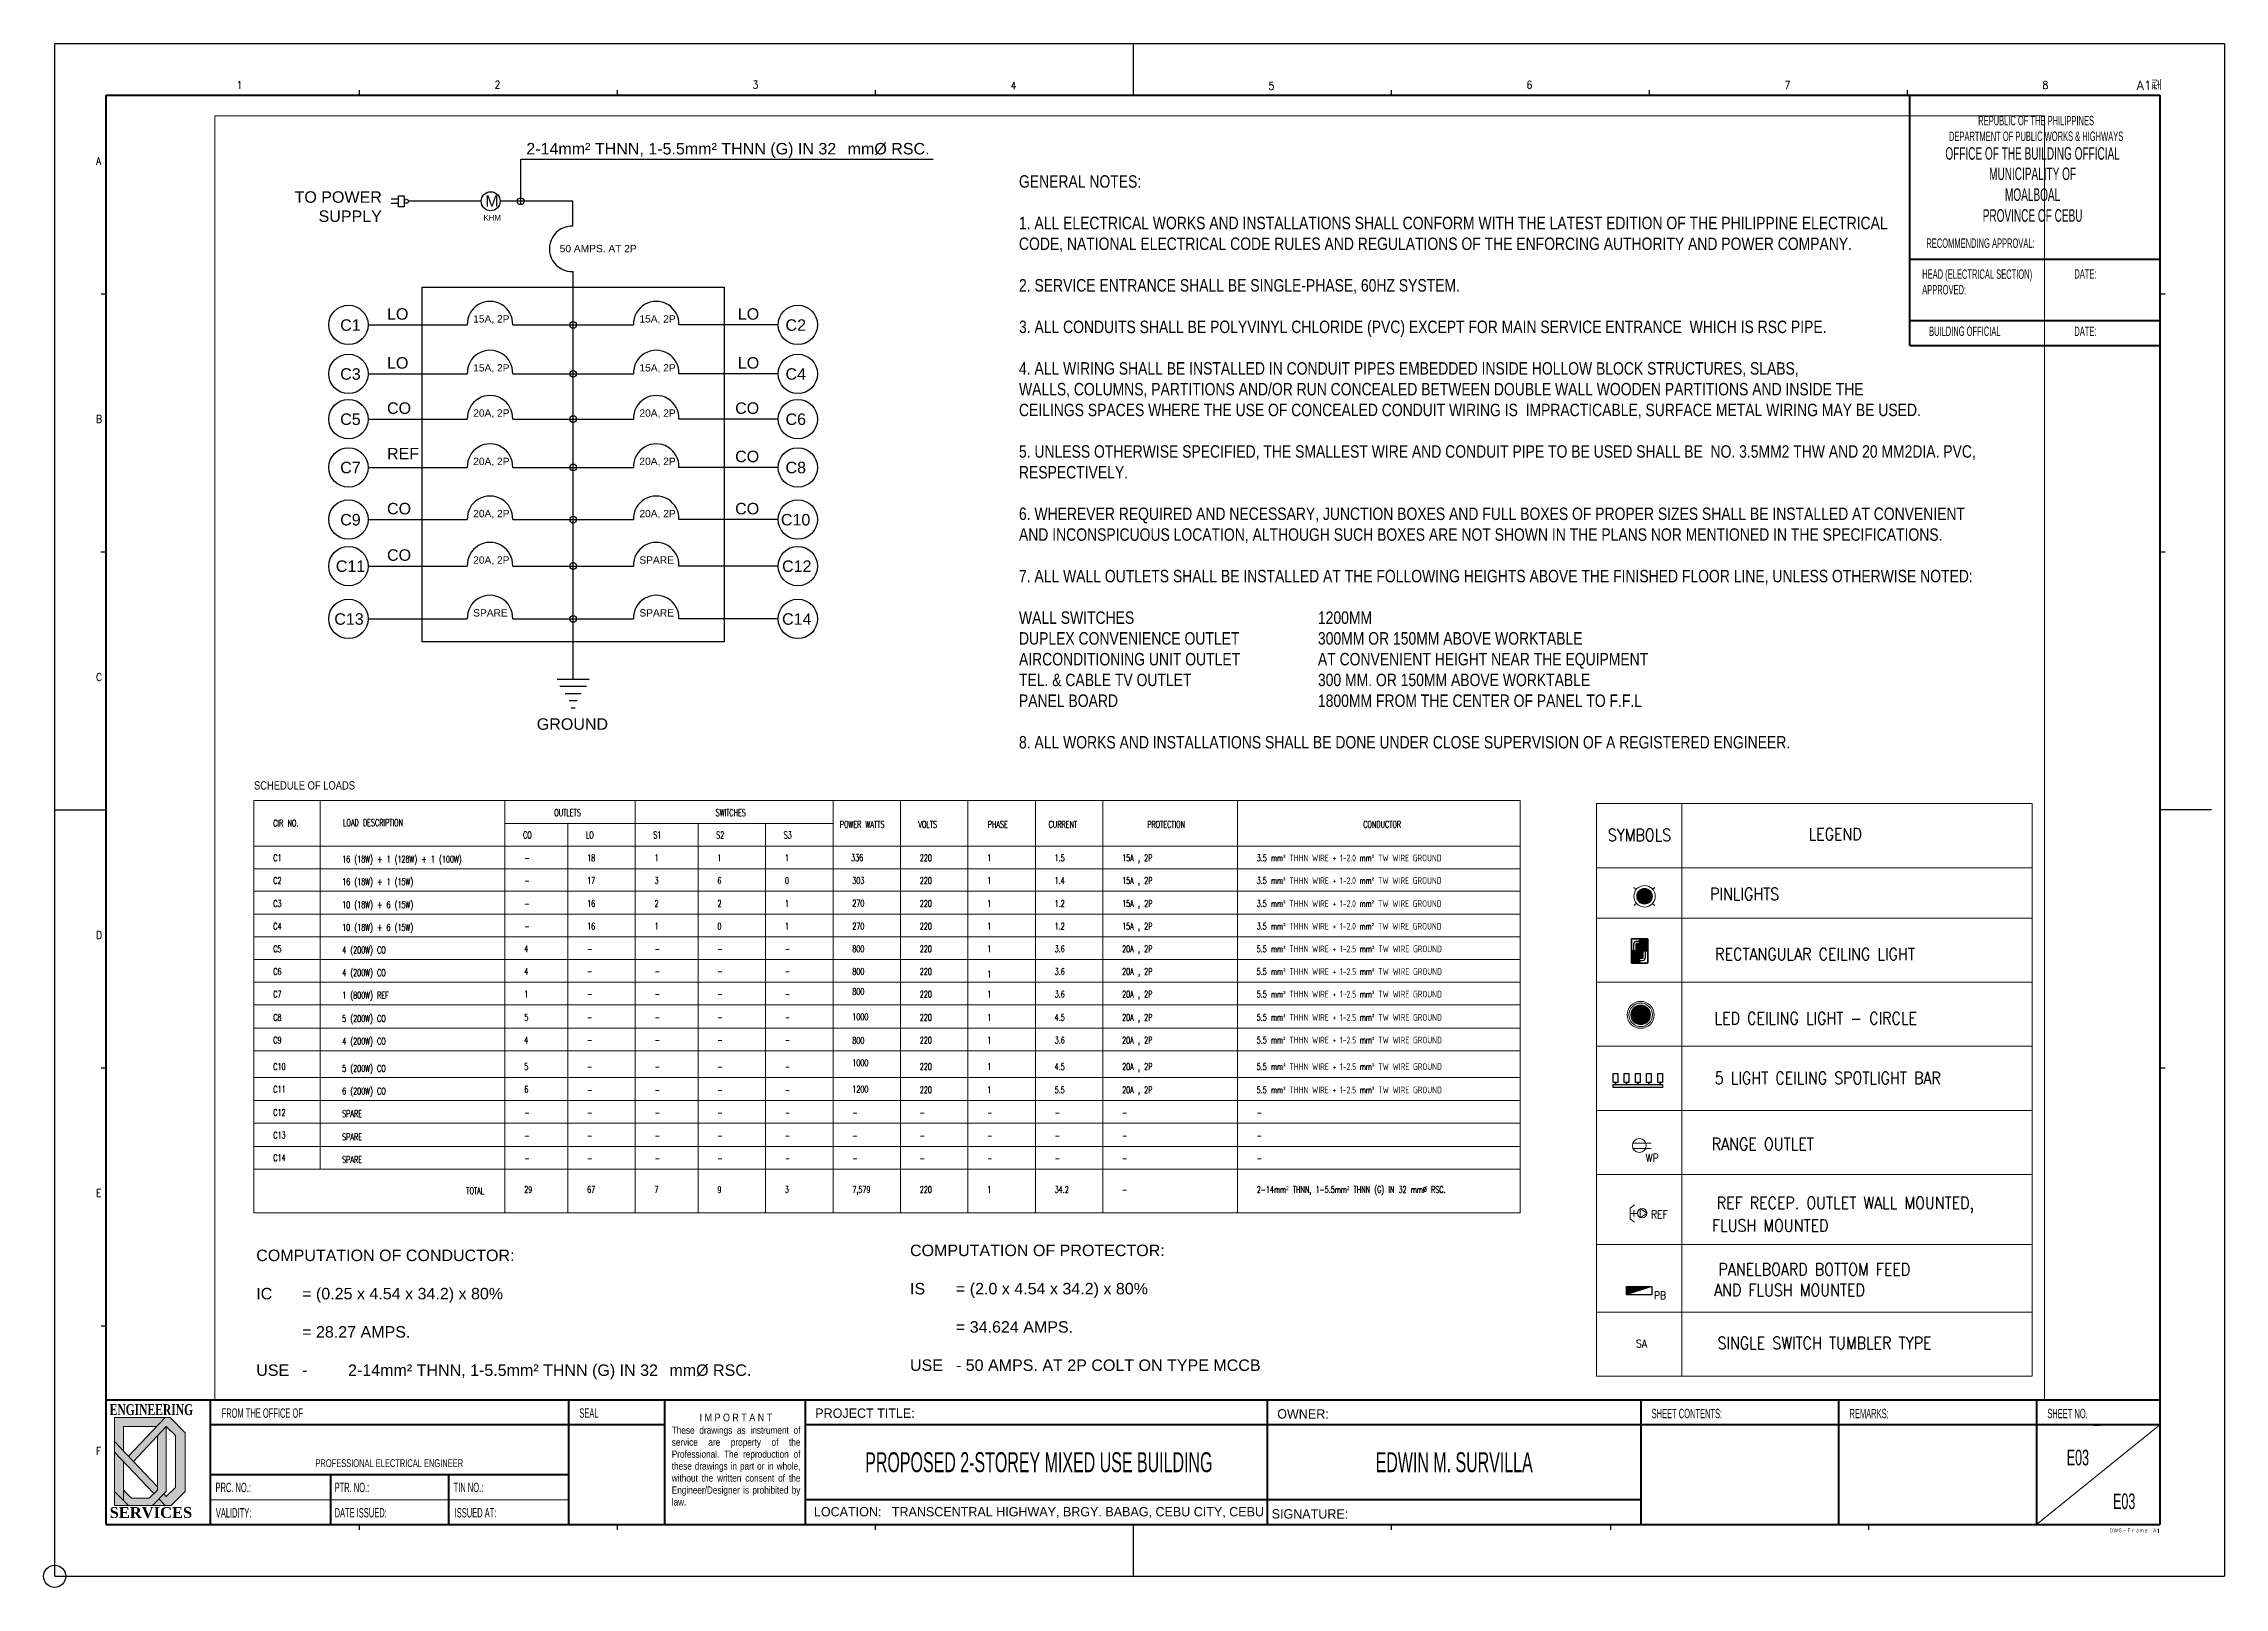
# Paper-space layout 'E3' of a CAD drawing. Header units: millimetres. Extents: x -4 to 841, y -4 to 594.
# The model-space entities are those that its viewports show. They can reach past a viewport. Long polylines and large blocks are cut down to what shows.
import ezdxf
from ezdxf.enums import TextEntityAlignment as Align

# ---------------------------------------------------------------- set-up
doc = ezdxf.new("R2010")
doc.units = ezdxf.units.MM
doc.header["$LTSCALE"] = 8
doc.header["$MEASUREMENT"] = 0
doc.linetypes.add('DASHED', pattern=[19.05, 12.7, -6.35])
doc.layers.get('0').update_dxf_attribs({"linetype": 'CONTINUOUS'})
doc.layers.get('DEFPOINTS').update_dxf_attribs({"color": 8, "linetype": 'CONTINUOUS'})
for name, color, linetype, lineweight in [('A-ANNO-DIMS', 211, 'CONTINUOUS', 9), ('A-HATCH', 49, 'CONTINUOUS', 0), ('A-TEXT', 251, 'CONTINUOUS', 15), ('A-WALL EXTERIOR', 4, 'CONTINUOUS', 40), ('A-WALL INTERIOR', 144, 'CONTINUOUS', 20), ('pt. 1', 251, 'CONTINUOUS', 9), ('TITLE BLOCK 20X30', 88, 'CONTINUOUS', 100), ('TITLE BLOCK OTHERS', 104, 'CONTINUOUS', 80)]:
    doc.layers.add(name, color=color, linetype=linetype, lineweight=lineweight)
doc.layers.add('DWGFRAME', color=7, linetype='CONTINUOUS')
doc.layers.add('mv', color=30, linetype='CONTINUOUS', plot=False)
doc.styles.add('ARIAL', font='arial.ttf')
doc.styles.add('BIG', font='romans.shx', dxfattribs={"bigfont": '@extfont2.shx'})
doc.styles.add('CZL DRAWING TITLE', font='TCM_____.TTF', dxfattribs={"height": 1.84})
doc.styles.add('MtXpl_Tw_Cen_MT_Cond', font='TCCM____.TTF')
doc.styles.add('ROMANS', font='ROMANS', dxfattribs={"width": 0.8, "bigfont": 'BIGFONT'})
doc.styles.add('SKETCH 1', font='timesbd.ttf')
doc.styles.get("Standard").update_dxf_attribs({"font": 'txt.shx', "width": 0.7, "bigfont": 'extfont.shx'})
doc.styles.add('STYLE005', font='romans.shx')

psp = doc.layouts.new('E3')

# ---------------------------------------------------------------- texts
at = {"layer": 'A-TEXT', "transparency": 33554687, "style": 'MtXpl_Tw_Cen_MT_Cond'}
for s, height, p in [('PROJECT TITLE:', 3.6291, (294.8, 61.4)), ('OWNER:', 3.629, (473.87, 61.12)), ('LOCATION:   TRANSCENTRAL HIGHWAY, BRGY. BABAG, CEBU CITY, CEBU', 3.6291, (294.28, 23.2))]:
    psp.add_text(s, height=height, dxfattribs=at).set_placement(p)
at = {"layer": 'A-TEXT', "style": 'MtXpl_Tw_Cen_MT_Cond'}
psp.add_text('SIGNATURE:', height=3.629, dxfattribs=at).set_placement((471.71, 22.37))
at = {"layer": 'A-TEXT', "transparency": 33554687, "attachment_point": 5}
for s, insert, char_height, width in [('\\pxqc;{\\fTw Cen MT Condensed|b0|i0|c0|p34;REPUBLIC OF THE PHILIPPINES\\PDEPARTMENT OF PUBLIC WORKS & HIGHWAYS}', (768.02, 561.11), 3.6372, 90.2652), ('\\pxqc;{\\fTw Cen MT Condensed|b0|i0|c0|p34;OFFICE OF THE BUILDING OFFICIAL}', (766.66, 551.4), 4.8496, 85.0139), ('{\\fTw Cen MT Condensed|b0|i0|c0|p34;MUNICIPALITY OF MOALBOAL\\PPROVINCE OF CEBU}', (766.66, 535.44), 4.8496, 48.0507), ('\\pxqc;{\\fTw Cen MT Condensed|b0|i0|c0|p34;RECOMMENDING APPROVAL:}', (746.47, 516.64), 3.6372, 66.9521), ('\\pxql;{\\fTw Cen MT Condensed|b0|i0|c0|p34;HEAD (ELECTRICAL SECTION)\\PAPPROVED:}', (757.34, 501.61), 3.6372, 66.9521), ('\\pxqc;{\\fTw Cen MT Condensed|b0|i0|c0|p34;DATE:}', (787.14, 504.76), 3.6372, 18.776), ('\\pxqc;{\\fTw Cen MT Condensed|b0|i0|c0|p34;BUILDING OFFICIAL}', (740.38, 482.51), 3.6372, 50.4423), ('\\pxqc;{\\fTw Cen MT Condensed|b0|i0|c0|p34;DATE:}', (787.14, 482.51), 3.6372, 18.776), ('\\pxql;{\\fTw Cen MT Condensed|b0|i0|c0|p34;FROM THE OFFICE OF }', (101.89, 63.22), 3.6291, 74.3868), ('\\pxql;{\\fTw Cen MT Condensed|b0|i0|c0|p34;SEAL}', (240.53, 63.22), 3.6291, 74.3868), ('\\pxql;{\\fTw Cen MT Condensed|b0|i0|c0|p34;SHEET CONTENTS:}', (656.19, 63.05), 3.6291, 74.3868), ('\\pxql;{\\fTw Cen MT Condensed|b0|i0|c0|p34;REMARKS:}', (732.88, 63.05), 3.6291, 74.3868), ('\\pxql;{\\fTw Cen MT Condensed|b0|i0|c0|p34;SHEET NO.}', (809.57, 63.05), 3.6291, 74.3868), ('\\pxqc;{\\fTw Cen MT Condensed|b0|i0|c0|p34;PROFESSIONAL ELECTRICAL ENGINEER}', (129.67, 43.82), 3.0243, 138.908), ('\\pxql;{\\fTw Cen MT Condensed|b0|i0|c0|p34;PRC. NO.:                     }', (84.16, 34.41), 3.6291, 43.6636), ('\\pxql;{\\fTw Cen MT Condensed|b0|i0|c0|p34;  PTR. NO.:                       }', (130.79, 34.41), 3.6291, 47.8412), ('\\pxql;{\\fTw Cen MT Condensed|b0|i0|c0|p34;TIN NO.:           }', (178.7, 34.41), 3.6291, 48.1324), ('\\pxql;{\\fTw Cen MT Condensed|b0|i0|c0|p34;VALIDITY:       }', (84.42, 24.59), 3.6291, 43.9238), ('\\pxql;{\\fTw Cen MT Condensed|b0|i0|c0|p34;  DATE ISSUED:      }', (129.38, 24.59), 3.6291, 45.024), ('\\pxql;{\\fTw Cen MT Condensed|b0|i0|c0|p34;ISSUED AT:           }', (176.99, 24.59), 3.6291, 43.9238)]:
    psp.add_mtext(s, dxfattribs=dict(at, insert=insert, char_height=char_height, width=width))
at = {"layer": 'A-TEXT', "transparency": 33554687, "insert": (239.17, 63.04), "char_height": 3.02426, "width": 49.7164, "attachment_point": 1, "style": 'CZL DRAWING TITLE'}
psp.add_mtext('\\pxqc;{\\fTw Cen MT Condensed|b0|i0|c0|p34;I M P O R T A N T\\H0.92x;\\P\\pqj;These drawings as instrument of service are property of the Professional. The reproduction of these drawings in part or in whole, without the written consent of the Engineer/Designer is prohibited by law.}', dxfattribs=at)
at = {"layer": 'A-TEXT', "attachment_point": 5}
for s, insert, char_height, width in [('{\\fTw Cen MT Condensed|b0|i0|c0|p34;PROPOSED 2-STOREY MIXED USE BUILDING}', (381.46, 44.15), 7.7272, 163.359), ('\\pxt2;{\\fTw Cen MT Condensed|b0|i0|c0|p34;EDWIN M. SURVILLA }', (542.46, 44.15), 7.72, 145.0972), ('\\pxql;{\\fTw Cen MT Condensed|b0|i0|c0|p34;E03}', (785.52, 45.98), 6.0485, 11.2158), ('\\pxql;{\\fTw Cen MT Condensed|b0|i0|c0|p34;E03}', (803.46, 29.01), 6.0485, 11.2158)]:
    psp.add_mtext(s, dxfattribs=dict(at, insert=insert, char_height=char_height, width=width))
at = {"layer": 'DWGFRAME', "color": 7, "linetype": 'Continuous', "style": 'BIG', "width": 0.857142}
for s, p in [('1', (70.5, 576.46)), ('2', (170.5, 576.6)), ('3', (270.5, 576.55)), ('4', (370.5, 576.24)), ('5', (470.5, 576.1)), ('6', (570.5, 576.53)), ('7', (670.5, 576.5)), ('8', (770.5, 576.5)), ('A', (16.02, 547)), ('B', (16.02, 447)), ('C', (16.05, 347)), ('D', (16.05, 247)), ('E', (16.02, 147)), ('F', (16.02, 47))]:
    psp.add_text(s, height=3, dxfattribs=at).set_placement(p)
at = {"layer": 'DWGFRAME', "color": 7, "linetype": 'Continuous', "style": 'BIG'}
psp.add_text('A1型', height=3.5, dxfattribs=at).set_placement((807.05, 576.06))
at = {"layer": 'DWGFRAME', "color": 7, "linetype": 'Continuous', "lineweight": 25, "style": 'STYLE005', "width": 1.000141}
psp.add_text('-', height=3.13, dxfattribs=at).set_placement((789.75, 58.69), align=Align.MIDDLE_LEFT)
at = {"layer": 'DWGFRAME', "width": 0.8}
psp.add_text('ＤＷＧ－Ｆｒａｍｅ\u3000Ａ1', height=1.5, dxfattribs=at).set_placement((816, 16.38), align=Align.BOTTOM_RIGHT)

msp = doc.modelspace()

# ---------------------------------------------------------------- texts
at = {"color": 3, "linetype": 'DASHED', "ltscale": 1.25, "style": 'ARIAL'}
for s, insert, char_height, width, attachment_point in [('2-14mm² THNN, 1-5.5mm² THNN (G) IN 32 ^Imm%%C RSC.', (172906.751, 490593.279), 479.05399, 18228.36222, 1), ('TO POWER\\PSUPPLY', (166876.997, 488575.866), 479.054, 6780.73378, 3), ('M', (171192.936, 488407.519), 479.054, 6780.73378, 1), ('KHM', (171119.762, 487590.531), 234.9409, 3325.45311, 1), ('50 AMPS. AT 2P', (174301.32, 486338.273), 304.57832, 4311.13095, 1), ('LO', (167093.256, 483696.043), 479.054, 6780.73378, 1), ('15A, 2P', (170690.589, 483403.088), 304.5783, 4311.13095, 1), ('15A, 2P', (177629.203, 483403.088), 304.5783, 4311.13095, 1), ('LO', (182628.339, 483696.043), 479.054, 6780.73378, 3), ('C1', (165139.095, 483233.069), 479.054, 6780.73378, 1), ('C2', (184582.5, 483233.069), 479.054, 6780.73378, 3), ('LO', (167093.256, 481653.541), 479.054, 6780.73378, 1), ('LO', (182628.339, 481653.541), 479.054, 6780.73378, 3), ('C3', (165139.095, 481190.567), 479.054, 6780.73378, 1), ('15A, 2P', (170690.589, 481360.586), 304.5783, 4311.13095, 1), ('15A, 2P', (177629.203, 481360.586), 304.5783, 4311.13095, 1), ('C4', (184582.5, 481190.567), 479.054, 6780.73378, 3), ('CO', (167093.256, 479766.166), 479.054, 6780.73378, 1), ('CO', (182628.339, 479766.166), 479.054, 6780.73378, 3), ('C5', (165139.095, 479303.192), 479.054, 6780.73378, 1), ('20A, 2P', (170690.589, 479473.211), 304.5783, 4311.13095, 1), ('20A, 2P', (177629.203, 479473.211), 304.5783, 4311.13095, 1), ('C6', (184582.5, 479303.192), 479.054, 6780.73378, 3), ('C7', (165139.095, 477286.546), 479.054, 6780.73378, 1), ('REF', (167093.256, 477867.868), 479.054, 6780.73378, 1), ('20A, 2P', (170690.589, 477456.565), 304.5783, 4311.13095, 1), ('20A, 2P', (177629.203, 477456.565), 304.5783, 4311.13095, 1), ('CO', (182628.339, 477749.52), 479.054, 6780.73378, 3), ('C8', (184582.5, 477286.546), 479.054, 6780.73378, 3), ('CO', (167093.256, 475571.787), 479.054, 6780.73378, 1), ('20A, 2P', (170690.589, 475278.832), 304.5783, 4311.13095, 1), ('20A, 2P', (177629.203, 475278.832), 304.5783, 4311.13095, 1), ('CO', (182628.339, 475571.787), 479.054, 6780.73378, 3), ('C9', (165139.095, 475108.813), 479.054, 6780.73378, 1), ('C10', (184762.901, 475108.813), 479.054, 6780.73378, 3), ('CO', (167093.256, 473632.704), 479.054, 6780.73378, 1), ('C11', (164955.425, 473169.73), 479.054, 6780.73378, 1), ('20A, 2P', (170690.589, 473339.749), 304.5783, 4311.13095, 1), ('SPARE', (177629.203, 473339.749), 304.5783, 4311.13095, 1), ('C12', (184812.165, 473169.73), 479.054, 6780.73378, 3), ('C13', (164893.021, 470963.826), 479.054, 6780.73378, 1), ('SPARE', (170690.589, 471133.845), 304.5783, 4311.13095, 1), ('SPARE', (177629.203, 471133.845), 304.5783, 4311.13095, 1), ('C14', (184812.165, 470963.826), 479.054, 6780.73378, 3), ('GROUND', (176319.396, 466580.231), 479.054, 6780.73378, 3), ('COMPUTATION OF CONDUCTOR:\\P\\PIC ^I= (0.25 x 4.54 x 34.2) x 80%\\P\\P^I= 28.27 AMPS.\\P\\PUSE^I-^I2-14mm² THNN, 1-5.5mm² THNN (G) IN 32 ^Imm%%C RSC.', (161633.911, 444405.542), 479.05399, 21742.08879, 1), ('COMPUTATION OF PROTECTOR:\\P\\PIS ^I= (2.0 x 4.54 x 34.2) x 80%\\P\\P^I= 34.624 AMPS.\\P\\PUSE^I- 50 AMPS. AT 2P COLT ON TYPE MCCB', (188924.271, 444612.841), 479.05399, 21742.08879, 1)]:
    msp.add_mtext(s, dxfattribs=dict(at, insert=insert, char_height=char_height, width=width, attachment_point=attachment_point))
at = {"color": 7, "lineweight": 5, "attachment_point": 1}
for s, insert, char_height, width in [('\\A1;\\pxql;{\\fArial|b0|i0|c0|p34;\\W0.8;GENERAL NOTES:\\P\\P1. ALL ELECTRICAL WORKS AND INSTALLATIONS SHALL CONFORM WITH THE LATEST EDITION OF THE PHILIPPINE ELECTRICAL \\PCODE, NATIONAL ELECTRICAL CODE RULES AND REGULATIONS OF THE ENFORCING AUTHORITY AND POWER COMPANY.\\P\\P2. SERVICE ENTRANCE SHALL BE SINGLE-PHASE, 60HZ SYSTEM.\\P\\P3. ALL CONDUITS SHALL BE POLYVINYL CHLORIDE (PVC) EXCEPT FOR MAIN SERVICE ENTRANCE  WHICH IS RSC PIPE.\\P\\P4. ALL WIRING SHALL BE INSTALLED IN CONDUIT PIPES EMBEDDED INSIDE HOLLOW BLOCK STRUCTURES, SLABS, \\PWALLS, COLUMNS, PARTITIONS AND/OR RUN CONCEALED BETWEEN DOUBLE WALL WOODEN PARTITIONS AND INSIDE THE \\PCEILINGS SPACES WHERE THE USE OF CONCEALED CONDUIT WIRING IS  IMPRACTICABLE, SURFACE METAL WIRING MAY BE USED.\\P\\P5. UNLESS OTHERWISE SPECIFIED, THE SMALLEST WIRE AND CONDUIT PIPE TO BE USED SHALL BE  NO. 3.5MM2 THW AND 20 MM2DIA. PVC, \\PRESPECTIVELY.\\P\\P6. WHEREVER REQUIRED AND NECESSARY, JUNCTION BOXES AND FULL BOXES OF PROPER SIZES SHALL BE INSTALLED AT CONVENIENT \\PAND INCONSPICUOUS LOCATION, ALTHOUGH SUCH BOXES ARE NOT SHOWN IN THE PLANS NOR MENTIONED IN THE SPECIFICATIONS.\\P\\P7. ALL WALL OUTLETS SHALL BE INSTALLED AT THE FOLLOWING HEIGHTS ABOVE THE FINISHED FLOOR LINE, UNLESS OTHERWISE NOTED:\\P\\PWALL SWITCHES^I^I^I^I1200MM\\PDUPLEX CONVENIENCE OUTLET ^I^I300MM OR 150MM ABOVE WORKTABLE\\PAIRCONDITIONING UNIT OUTLET^I^IAT CONVENIENT HEIGHT NEAR THE EQUIPMENT\\PTEL. & CABLE TV OUTLET^I^I^I300 MM. OR 150MM ABOVE WORKTABLE\\PPANEL BOARD^I^I^I^I^I1800MM FROM THE CENTER OF PANEL TO F.F.L\\P\\P8. ALL WORKS AND INSTALLATIONS SHALL BE DONE UNDER CLOSE SUPERVISION OF A REGISTERED ENGINEER.^I^I}', (193472.11, 489246.065), 520, 42898.2431), ('\\A1;\\pxql;{\\fArial|b0|i0|c0|p34;\\W0.8;SCHEDULE OF LOADS}', (161539.657, 463955.803), 349.98403, 27568.6915), ('{\\C256;OUTLETS}', (174076.151, 462782.194), 279.98723, 4415.44535), ('{\\C256;SWITCHES}', (180812.512, 462782.194), 279.98723, 4415.44535), ('{\\C256;CIR NO.}', (162346.107, 462346.608), 279.98723, 1615.72952), ('{\\C256;LOAD DESCRIPTION}', (165259.179, 462364.419), 279.98723, 4872.43286), ('{\\C256;CO}', (172771.745, 461849.773), 279.9872, 2584.3657), ('{\\C256;LO}', (175394.945, 461849.773), 279.9872, 2584.3657), ('{\\C256;S1}', (178210.546, 461849.773), 279.9872, 2584.3657), ('{\\C256;S2}', (180833.745, 461849.773), 279.9872, 2584.3657), ('{\\C256;S3}', (183649.346, 461849.773), 279.9872, 2584.3657), ('{\\C256;POWER WATTS}', (185994.998, 462294.006), 279.98723, 4415.44535), ('{\\C256;VOLTS}', (189272.367, 462294.006), 279.98723, 4415.44535), ('{\\C256;PHASE}', (192168.546, 462294.006), 279.98723, 4415.44535), ('{\\C256;CURRENT}', (194708.96, 462294.006), 279.98723, 4415.44535), ('{\\C256;PROTECTION}', (198824.55, 462294.006), 279.98723, 4415.44535), ('{\\C256;CONDUCTOR}', (207843.268, 462294.006), 279.98723, 4415.44535), ('{\\C256;C1}', (162346.107, 460892.28), 279.9872, 1171.02889), ('{\\C256;16 (18W) + 1 (128W) + 1 (100W)}', (165218.874, 460844.447), 279.98723, 8041.37712), ('{\\C256;-}', (172822.596, 460892.28), 279.9872, 1171.02889), ('{\\C256;18}', (175445.795, 460892.28), 279.9872, 1171.02889), ('{\\C256;1}', (178261.396, 460892.28), 279.9872, 1171.02889), ('{\\C256;1}', (180884.595, 460892.28), 279.9872, 1171.02889), ('{\\C256;1}', (183700.196, 460892.28), 279.9872, 1171.02889), ('{\\C256;336}', (186464.947, 460904.816), 279.98723, 2584.3657), ('{\\C256;220}', (189331.398, 460892.28), 279.98723, 1171.02889), ('{\\C256;1}', (192147, 460892.28), 279.9872, 1171.02889), ('{\\C256;1.5}', (194962.601, 460892.28), 279.98723, 1171.02889), ('{\\C256;15A , 2P}', (197778.202, 460892.28), 279.98723, 2813.03721), ('{\\C256;3.5 mm\\fISOCPEUR|b0|i0|c0|p34;² THHN WIRE + 1-2.0 \\Ftxt,extfont|c128;mm\\fISOCPEUR|b0|i0|c0|p34;² TW WIRE GROUND}', (203397.187, 460892.28), 279.987227, 9545.08191), ('{\\C256;C2}', (162346.107, 459947.323), 279.9872, 1036.81431), ('{\\C256;16 (18W) + 1 (15W)}', (165218.874, 459899.49), 279.98723, 8041.37712), ('{\\C256;-}', (172822.596, 459947.323), 279.9872, 1036.81431), ('{\\C256;17}', (175445.795, 459947.323), 279.9872, 1036.81431), ('{\\C256;3}', (178261.396, 459947.323), 279.9872, 1036.81431), ('{\\C256;6}', (180884.595, 459947.323), 279.9872, 1036.81431), ('{\\C256;0}', (183700.196, 459947.323), 279.9872, 1036.81431), ('{\\C256;303}', (186515.797, 459947.323), 279.98723, 1171.02889), ('{\\C256;220}', (189331.398, 459947.323), 279.98723, 1171.02889), ('{\\C256;1}', (192147, 459947.323), 279.9872, 1171.02889), ('{\\C256;1.4}', (194962.601, 459947.323), 279.98723, 1036.81431), ('{\\C256;15A , 2P}', (197778.202, 459947.323), 279.98723, 2813.03721), ('{\\C256;3.5 mm\\fISOCPEUR|b0|i0|c0|p34;² THHN WIRE + 1-2.0 \\Ftxt,extfont|c128;mm\\fISOCPEUR|b0|i0|c0|p34;² TW WIRE GROUND}', (203397.187, 459947.323), 279.987227, 9545.08191), ('{\\C256;C3}', (162346.107, 458987.588), 279.9872, 1450.67334), ('{\\C256;10 (18W) + 6 (15W)}', (165218.874, 458939.754), 279.98723, 8041.37712), ('{\\C256;-}', (172822.596, 458987.588), 279.9872, 1036.81431), ('{\\C256;16}', (175445.795, 458987.588), 279.9872, 1036.81431), ('{\\C256;2}', (178261.396, 458987.588), 279.9872, 1036.81431), ('{\\C256;2}', (180884.595, 458987.588), 279.9872, 1036.81431), ('{\\C256;1}', (183700.196, 458987.588), 279.9872, 1036.81431), ('{\\C256;270}', (186515.797, 459002.366), 279.98723, 1036.81431), ('{\\C256;220}', (189331.398, 458987.588), 279.98723, 1171.02889), ('{\\C256;1}', (192147, 458987.588), 279.9872, 1171.02889), ('{\\C256;1.2}', (194962.601, 458987.588), 279.98723, 1036.81431), ('{\\C256;15A , 2P}', (197778.202, 458987.588), 279.98723, 2813.03721), ('{\\C256;3.5 mm\\fISOCPEUR|b0|i0|c0|p34;² THHN WIRE + 1-2.0 \\Ftxt,extfont|c128;mm\\fISOCPEUR|b0|i0|c0|p34;² TW WIRE GROUND}', (203397.187, 458987.588), 279.987227, 9545.08191), ('{\\C256;C4}', (162346.107, 458042.631), 279.9872, 1247.71753), ('{\\C256;10 (18W) + 6 (15W)}', (165218.874, 457994.797), 279.98723, 8041.37712), ('{\\C256;-}', (172822.596, 458042.631), 279.9872, 1036.81431), ('{\\C256;16}', (175445.795, 458042.631), 279.9872, 1036.81431), ('{\\C256;1}', (178261.396, 458042.631), 279.9872, 1036.81431), ('{\\C256;0}', (180884.595, 458042.631), 279.9872, 1036.81431), ('{\\C256;1}', (183700.196, 458042.631), 279.9872, 1036.81431), ('{\\C256;270}', (186515.797, 458042.631), 279.98723, 1036.81431), ('{\\C256;220}', (189331.398, 458042.631), 279.98723, 1171.02889), ('{\\C256;1}', (192147, 458042.631), 279.9872, 1171.02889), ('{\\C256;1.2}', (194962.601, 458042.631), 279.98723, 1036.81431), ('{\\C256;15A , 2P}', (197778.202, 458042.631), 279.98723, 2813.03721), ('{\\C256;3.5 mm\\fISOCPEUR|b0|i0|c0|p34;² THHN WIRE + 1-2.0 \\Ftxt,extfont|c128;mm\\fISOCPEUR|b0|i0|c0|p34;² TW WIRE GROUND}', (203397.187, 458042.631), 279.987227, 9545.08191), ('{\\C256;C5}', (162346.107, 457097.674), 279.9872, 1171.02889), ('{\\C256;4 (200W) CO}', (165218.874, 457049.841), 279.98723, 8041.37712), ('{\\C256;4}', (172822.596, 457097.674), 279.9872, 1171.02889), ('{\\C256;800}', (186515.797, 457097.674), 279.98723, 1036.81431), ('{\\C256;220}', (189331.398, 457097.674), 279.98723, 1171.02889), ('{\\C256;1}', (192147, 457097.674), 279.9872, 1171.02889), ('{\\C256;3.6}', (194962.601, 457097.674), 279.98723, 1036.81431), ('{\\C256;20A , 2P}', (197778.202, 457097.674), 279.98723, 2813.03721), ('{\\C256;5.5 mm\\fISOCPEUR|b0|i0|c0|p34;² THHN WIRE + 1-2.5 \\Ftxt,extfont|c128;mm\\fISOCPEUR|b0|i0|c0|p34;² TW WIRE GROUND}', (203397.187, 457097.674), 279.987227, 9545.08191), ('{\\C256;C6}', (162346.107, 456152.717), 279.9872, 1036.81431), ('{\\C256;4 (200W) CO}', (165218.874, 456104.884), 279.98723, 8041.37712), ('{\\C256;4}', (172822.596, 456152.717), 279.9872, 1036.81431), ('{\\C256;-}', (175445.795, 457097.674), 279.9872, 1036.81431), ('{\\C256;-}', (178261.396, 457097.674), 279.9872, 1036.81431), ('{\\C256;-}', (180884.595, 457097.674), 279.9872, 1036.81431), ('{\\C256;-}', (183700.196, 457097.674), 279.9872, 1036.81431), ('{\\C256;800}', (186515.797, 456152.717), 279.98723, 1036.81431), ('{\\C256;220}', (189331.398, 456152.717), 279.98723, 1171.02889), ('{\\C256;3.6}', (194962.601, 456152.717), 279.98723, 1036.81431), ('{\\C256;20A , 2P}', (197778.202, 456152.717), 279.98723, 2813.03721), ('{\\C256;5.5 mm\\fISOCPEUR|b0|i0|c0|p34;² THHN WIRE + 1-2.5 \\Ftxt,extfont|c128;mm\\fISOCPEUR|b0|i0|c0|p34;² TW WIRE GROUND}', (203397.187, 456152.717), 279.987227, 9545.08191), ('{\\C256;C7}', (162346.107, 455207.76), 279.9872, 1171.02889), ('{\\C256;1 (800W) REF}', (165218.874, 455159.927), 279.98723, 8041.37712), ('{\\C256;1}', (172822.596, 455207.76), 279.9872, 1171.02889), ('{\\C256;-}', (175445.795, 456152.717), 279.9872, 1036.81431), ('{\\C256;-}', (178261.396, 456152.717), 279.9872, 1036.81431), ('{\\C256;-}', (180884.595, 456152.717), 279.9872, 1036.81431), ('{\\C256;-}', (183700.196, 456152.717), 279.9872, 1036.81431), ('{\\C256;800}', (186515.797, 455314.073), 279.98723, 1036.81431), ('{\\C256;220}', (189331.398, 455207.76), 279.98723, 1171.02889), ('{\\C256;1}', (192147, 456046.404), 279.9872, 1171.02889), ('{\\C256;1}', (192147, 455207.76), 279.9872, 1171.02889), ('{\\C256;3.6}', (194962.601, 455207.76), 279.98723, 1036.81431), ('{\\C256;20A , 2P}', (197778.202, 455207.76), 279.98723, 2813.03721), ('{\\C256;5.5 mm\\fISOCPEUR|b0|i0|c0|p34;² THHN WIRE + 1-2.5 \\Ftxt,extfont|c128;mm\\fISOCPEUR|b0|i0|c0|p34;² TW WIRE GROUND}', (203397.187, 455207.76), 279.987227, 9545.08191), ('{\\C256;-}', (175445.795, 455207.76), 279.9872, 1036.81431), ('{\\C256;-}', (178261.396, 455207.76), 279.9872, 1036.81431), ('{\\C256;-}', (180884.595, 455207.76), 279.9872, 1036.81431), ('{\\C256;-}', (183700.196, 455207.76), 279.9872, 1036.81431), ('{\\C256;1000}', (186515.797, 454262.803), 279.98723, 1036.81431), ('{\\C256;C8}', (162346.107, 454237.087), 279.9872, 1171.02889), ('{\\C256;5 (200W) CO}', (165218.874, 454187.334), 279.98723, 8041.37712), ('{\\C256;5}', (172822.596, 454237.087), 279.9872, 1171.02889), ('{\\C256;-}', (175445.795, 454237.087), 279.9872, 1036.81431), ('{\\C256;-}', (178261.396, 454237.087), 279.9872, 1036.81431), ('{\\C256;-}', (180884.595, 454237.087), 279.9872, 1036.81431), ('{\\C256;-}', (183700.196, 454237.087), 279.9872, 1036.81431), ('{\\C256;220}', (189331.398, 454237.087), 279.98723, 1171.02889), ('{\\C256;1}', (192147, 454237.087), 279.9872, 1171.02889), ('{\\C256;4.5}', (194962.601, 454237.087), 279.98723, 1036.81431), ('{\\C256;20A , 2P}', (197778.202, 454237.087), 279.98723, 2813.03721), ('{\\C256;5.5 mm\\fISOCPEUR|b0|i0|c0|p34;² THHN WIRE + 1-2.5 \\Ftxt,extfont|c128;mm\\fISOCPEUR|b0|i0|c0|p34;² TW WIRE GROUND}', (203397.187, 454237.087), 279.987227, 9545.08191), ('{\\C256;C9}', (162346.107, 453290.21), 279.9872, 1247.71753), ('{\\C256;4 (200W) CO}', (165218.874, 453242.377), 279.98723, 8041.37712), ('{\\C256;4}', (172822.596, 453290.21), 279.9872, 1247.71753), ('{\\C256;-}', (175445.795, 453290.21), 279.9872, 1036.81431), ('{\\C256;-}', (178261.396, 453290.21), 279.9872, 1036.81431), ('{\\C256;-}', (180884.595, 453290.21), 279.9872, 1036.81431), ('{\\C256;-}', (183700.196, 453290.21), 279.9872, 1036.81431), ('{\\C256;800}', (186515.797, 453268.335), 279.98723, 1036.81431), ('{\\C256;220}', (189331.398, 453290.21), 279.98723, 1171.02889), ('{\\C256;1}', (192147, 453290.21), 279.9872, 1171.02889), ('{\\C256;3.6}', (194962.601, 453290.21), 279.98723, 1036.81431), ('{\\C256;20A , 2P}', (197778.202, 453290.21), 279.98723, 2813.03721), ('{\\C256;5.5 mm\\fISOCPEUR|b0|i0|c0|p34;² THHN WIRE + 1-2.5 \\Ftxt,extfont|c128;mm\\fISOCPEUR|b0|i0|c0|p34;² TW WIRE GROUND}', (203397.187, 453290.21), 279.987227, 9545.08191), ('{\\C256;C10}', (162346.107, 452182.139), 279.98723, 1036.81431), ('{\\C256;5 (200W) CO}', (165218.874, 452108.59), 279.98723, 8041.37712), ('{\\C256;5}', (172822.596, 452182.139), 279.9872, 1036.81431), ('{\\C256;-}', (175445.795, 452182.139), 279.9872, 1036.81431), ('{\\C256;-}', (178261.396, 452182.139), 279.9872, 1036.81431), ('{\\C256;-}', (180884.595, 452182.139), 279.9872, 1036.81431), ('{\\C256;-}', (183700.196, 452182.139), 279.9872, 1036.81431), ('{\\C256;1000}', (186515.797, 452345.253), 279.98723, 1036.81431), ('{\\C256;220}', (189331.398, 452182.139), 279.98723, 1171.02889), ('{\\C256;1}', (192147, 452182.139), 279.9872, 1171.02889), ('{\\C256;4.5}', (194962.601, 452182.139), 279.98723, 1036.81431), ('{\\C256;20A , 2P}', (197778.202, 452182.139), 279.98723, 2813.03721), ('{\\C256;5.5 mm\\fISOCPEUR|b0|i0|c0|p34;² THHN WIRE + 1-2.5 \\Ftxt,extfont|c128;mm\\fISOCPEUR|b0|i0|c0|p34;² TW WIRE GROUND}', (203397.187, 452182.139), 279.987227, 9545.08191), ('{\\C256;C11}', (162346.107, 451237.182), 279.98723, 1171.02889), ('{\\C256;6 (200W) CO}', (165218.874, 451163.633), 279.98723, 8041.37712), ('{\\C256;6}', (172822.596, 451237.182), 279.9872, 1171.02889), ('{\\C256;-}', (175445.795, 451211.466), 279.9872, 1036.81431), ('{\\C256;-}', (178261.396, 451211.466), 279.9872, 1036.81431), ('{\\C256;-}', (180884.595, 451211.466), 279.9872, 1036.81431), ('{\\C256;-}', (183700.196, 451211.466), 279.9872, 1036.81431), ('{\\C256;1200}', (186515.797, 451237.182), 279.98723, 1036.81431), ('{\\C256;220}', (189331.398, 451211.466), 279.98723, 1171.02889), ('{\\C256;1}', (192147, 451211.466), 279.9872, 1171.02889), ('{\\C256;5.5}', (194962.601, 451211.466), 279.98723, 1036.81431), ('{\\C256;20A , 2P}', (197778.202, 451211.466), 279.98723, 2813.03721), ('{\\C256;5.5 mm\\fISOCPEUR|b0|i0|c0|p34;² THHN WIRE + 1-2.5 \\Ftxt,extfont|c128;mm\\fISOCPEUR|b0|i0|c0|p34;² TW WIRE GROUND}', (203397.187, 451211.466), 279.987227, 9545.08191), ('{\\C256;C12}', (162346.107, 450266.509), 279.98723, 1171.02889), ('{\\C256;SPARE}', (165218.874, 450218.676), 279.98723, 8041.37712), ('{\\C256;-}', (172822.596, 450266.509), 279.9872, 1171.02889), ('{\\C256;-}', (175445.795, 450266.509), 279.9872, 1171.02889), ('{\\C256;-}', (178261.396, 450266.509), 279.9872, 1171.02889), ('{\\C256;-}', (180884.595, 450266.509), 279.9872, 1171.02889), ('{\\C256;-}', (183700.196, 450266.509), 279.9872, 1171.02889), ('{\\C256;-}', (186515.797, 450266.509), 279.9872, 1171.02889), ('{\\C256;-}', (189331.398, 450266.509), 279.9872, 1171.02889), ('{\\C256;-}', (192147, 450266.509), 279.9872, 1171.02889), ('{\\C256;-}', (194962.601, 450266.509), 279.9872, 1171.02889), ('{\\C256;-}', (197778.202, 450266.509), 279.9872, 1171.02889), ('{\\C256;-}', (203397.187, 450266.509), 279.9872, 1171.02889), ('{\\C256;C13}', (162346.107, 449321.552), 279.98723, 1036.81431), ('{\\C256;SPARE}', (165218.874, 449248.003), 279.98723, 8041.37712), ('{\\C256;-}', (172822.596, 449295.836), 279.9872, 1171.02889), ('{\\C256;-}', (175445.795, 449295.836), 279.9872, 1171.02889), ('{\\C256;-}', (178261.396, 449295.836), 279.9872, 1171.02889), ('{\\C256;-}', (180884.595, 449295.836), 279.9872, 1171.02889), ('{\\C256;-}', (183700.196, 449295.836), 279.9872, 1171.02889), ('{\\C256;-}', (186515.797, 449295.836), 279.9872, 1171.02889), ('{\\C256;-}', (189331.398, 449295.836), 279.9872, 1171.02889), ('{\\C256;-}', (192147, 449295.836), 279.9872, 1171.02889), ('{\\C256;-}', (194962.601, 449295.836), 279.9872, 1171.02889), ('{\\C256;-}', (197778.202, 449295.836), 279.9872, 1171.02889), ('{\\C256;-}', (203397.187, 449295.836), 279.9872, 1171.02889), ('{\\C256;C14}', (162346.107, 448376.595), 279.98723, 1171.02889), ('{\\C256;SPARE}', (165218.874, 448303.046), 279.98723, 8041.37712), ('{\\C256;-}', (172822.596, 448350.879), 279.9872, 1171.02889), ('{\\C256;-}', (175445.795, 448350.879), 279.9872, 1171.02889), ('{\\C256;-}', (178261.396, 448350.879), 279.9872, 1171.02889), ('{\\C256;-}', (180884.595, 448350.879), 279.9872, 1171.02889), ('{\\C256;-}', (183700.196, 448350.879), 279.9872, 1171.02889), ('{\\C256;-}', (186515.797, 448350.879), 279.9872, 1171.02889), ('{\\C256;-}', (189331.398, 448350.879), 279.9872, 1171.02889), ('{\\C256;-}', (192147, 448350.879), 279.9872, 1171.02889), ('{\\C256;-}', (194962.601, 448350.879), 279.9872, 1171.02889), ('{\\C256;-}', (197778.202, 448350.879), 279.9872, 1171.02889), ('{\\C256;-}', (203397.187, 448350.879), 279.9872, 1171.02889), ('{\\C256;TOTAL}', (170402.91, 447004.747), 279.98723, 8041.37712), ('{\\C256;29}', (172822.596, 447052.58), 279.9872, 1171.02889), ('{\\C256;67}', (175445.795, 447052.58), 279.9872, 1171.02889), ('{\\C256;7}', (178261.396, 447052.58), 279.9872, 1171.02889), ('{\\C256;9}', (180884.595, 447052.58), 279.9872, 1171.02889), ('{\\C256;3}', (183700.196, 447052.58), 279.9872, 1171.02889), ('{\\C256;7,579}', (186515.797, 447052.58), 279.98723, 1171.02889), ('{\\C256;220}', (189331.398, 447052.58), 279.98723, 1171.02889), ('{\\C256;1}', (192147, 447052.58), 279.9872, 1171.02889), ('{\\C256;34.2}', (194962.601, 447052.58), 279.98723, 1171.02889), ('{\\C256;-}', (197778.202, 447052.58), 279.9872, 1171.02889)]:
    msp.add_mtext(s, dxfattribs=dict(at, insert=insert, char_height=char_height, width=width))
at = {"lineweight": 5, "insert": (203397.187, 447052.58), "char_height": 279.98723, "width": 9970.42788, "attachment_point": 1}
msp.add_mtext('2-14mm{\\fArial|b0|i0|c0|p34;²} THNN, 1-5.5mm{\\fArial|b0|i0|c0|p34;²} THNN (G) IN 32 mm%%C RSC.', dxfattribs=at)
at = {"layer": 'A-ANNO-DIMS', "color": 7, "ltscale": 1.25, "style": 'ROMANS', "width": 0.85}
for s, height, p in [('SYMBOLS', 510.8398, (219373.212, 461708.817)), ('LEGEND', 510.8398, (227541.653, 461746.354)), ('PINLIGHTS', 510.8398, (223764.24, 459250.122)), ('RECTANGULAR CEILING LIGHT', 510.83981, (226702.393, 456738.257)), ('LED CEILING LIGHT - CIRCLE', 510.83981, (226730.996, 454061.606)), (' 5 LIGHT CEILING SPOTLIGHT BAR ', 510.83981, (227232.976, 451566.501)), ('RANGE OUTLET', 510.83981, (224523.148, 448810.271)), ('WP', 331.4579, (219904.554, 448232.255)), ('REF RECEP. OUTLET WALL MOUNTED,', 510.83981, (227967.911, 446278.336)), ('REF', 331.4579, (220208.595, 445871.734)), ('FLUSH MOUNTED', 510.83981, (224832.037, 445413.049)), ('PANELBOARD BOTTOM FEED', 510.83981, (226673.259, 443583.374)), ('PB', 331.4579, (220231.027, 442497.37)), ('AND FLUSH MOUNTED', 510.83981, (225636.117, 442718.087)), ('SA', 331.4579, (219460.23, 440479.264)), ('SINGLE SWITCH TUMBLER TYPE', 510.83981, (227096.244, 440505.751))]:
    msp.add_text(s, height=height, dxfattribs=at).set_placement(p, align=Align.MIDDLE)

# ---------------------------------------------------------------- blocks, each defined once
blk = doc.blocks.new('L2')
at = {"transparency": 33554676}
h = blk.add_hatch(color=7, dxfattribs=at)
h.dxf.hatch_style = 1
h.set_gradient(color1=(255, 255, 255))
h.paths.add_polyline_path([(-456.36, -468.39), (-453.48, -471.27), (-453.48, -458.77), (-456.36, -455.75)])
h.paths.add_polyline_path([(-456.36, -452.34), (-453.48, -455.39), (-453.48, -447.56), (-442.83, -447.56), (-440.1, -444.69), (-456.36, -444.69)])
at = {"transparency": 33554610}
h = blk.add_hatch(color=51, dxfattribs=at)
h.dxf.hatch_style = 1
h.set_gradient(color1=(153, 0, 0), color2=(255, 0, 0))
h.paths.add_polyline_path([(-439.74, -469.98), (-440.51, -469.16), (-442.1, -470.75), (-440.1, -472.86), (-438.14, -472.86), (-433.68, -468.39), (-433.68, -449.56), (-438.55, -444.69), (-440.1, -444.69), (-451.88, -457.09), (-450.29, -458.77), (-439.74, -447.56), (-436.84, -450.46), (-436.84, -467.08)])
at = {"transparency": 33554676}
h = blk.add_hatch(color=7, dxfattribs=at)
h.dxf.hatch_style = 1
h.set_gradient()
h.paths.add_polyline_path([(-456.36, -452.34), (-456.36, -455.75), (-443.73, -469.04), (-442.61, -467.92), (-442.61, -466.93)])
h = blk.add_hatch(color=7, dxfattribs=at)
h.dxf.hatch_style = 1
h.set_gradient(color2=(0, 255, 0))
h.paths.add_polyline_path([(-439.74, -468.39), (-439.74, -447.56), (-442.61, -450.62), (-442.61, -467.92), (-445.23, -470.54), (-450.86, -470.54), (-453.48, -467.92), (-453.48, -471.27), (-451.89, -472.86), (-444.2, -472.86)])
at = {"transparency": 33554610}
h = blk.add_hatch(color=51, dxfattribs=at)
h.dxf.hatch_style = 1
h.set_gradient(color1=(0, 0, 255), color2=(0, 0, 255))
h.paths.add_polyline_path([(-451.89, -472.86), (-456.36, -468.39), (-456.36, -472.86)])
h.paths.add_polyline_path([(-440.1, -472.86), (-442.1, -470.75), (-444.2, -472.86)])
for p, q in [((-456.36, -444.69), (-438.55, -444.69)), ((-456.36, -468.83), (-456.36, -444.69)), ((-438.55, -444.69), (-433.68, -449.56)), ((-442.83, -447.56), (-453.48, -447.56)), ((-453.48, -447.56), (-453.48, -455.39)), ((-442.61, -450.62), (-442.61, -467.92)), ((-436.84, -450.46), (-439.74, -447.56)), ((-439.74, -447.56), (-439.74, -468.39)), ((-436.84, -467.08), (-436.84, -450.46)), ((-433.68, -449.56), (-433.68, -468.39)), ((-453.48, -458.77), (-453.48, -471.27)), ((-450.86, -470.54), (-453.48, -467.92)), ((-445.23, -470.54), (-442.61, -467.92)), ((-439.74, -469.98), (-436.84, -467.08)), ((-456.36, -468.39), (-451.89, -472.86)), ((-438.14, -472.86), (-456.36, -472.86)), ((-450.86, -470.54), (-445.23, -470.54)), ((-439.74, -468.39), (-444.2, -472.86)), ((-433.68, -468.39), (-438.14, -472.86))]:
    blk.add_line(p, q)
at = {"ltscale": 1.25}
for p, q in [((-440.1, -444.69), (-451.88, -457.09)), ((-442.61, -466.93), (-456.36, -452.34)), ((-439.74, -447.56), (-450.29, -458.77)), ((-443.73, -469.04), (-456.36, -455.75)), ((-456.36, -468.39), (-456.36, -472.86)), ((-440.1, -472.86), (-442.1, -470.75)), ((-440.51, -469.16), (-439.74, -469.98))]:
    blk.add_line(p, q, dxfattribs=at)
at = {"color": 0, "style": 'SKETCH 1', "width": 0.7}
blk.add_text('ENGINEERING', height=3.5, dxfattribs=at).set_placement((-457.89, -443.9))
at = {"color": 0, "style": 'SKETCH 1'}
blk.add_text('SERVICES', height=3.5, dxfattribs=at).set_placement((-457.89, -476.87))
blk = doc.blocks.new('fsfsaf')
at = {"ltscale": 1.25, "true_color": 0xf8f6b0}
h = blk.add_hatch(color=51, dxfattribs=at)
h.dxf.hatch_style = 1
h.paths.add_polyline_path([(208377, -162936), (208377, -162855), (208326, -162855), (208326, -162992, 0.414214), (208330, -162996), (208417, -162996), (208417, -162945), (208385, -162945, -0.414214)])
h.paths.add_polyline_path([(208377, -162936, 0.414214), (208385, -162945), (208449, -162945, 0.414214), (208457, -162936), (208457, -162774, 0.414214), (208449, -162765), (208385, -162765, 0.414214), (208377, -162774)])
h.paths.add_polyline_path([(208457, -162774), (208457, -162855), (208508, -162855), (208508, -162719, 0.414214), (208504, -162714), (208417, -162714), (208417, -162765), (208449, -162765, -0.414214)])
at = {"color": 5, "ltscale": 1.25}
for p, q in [((208417, -162765), (208417, -162714)), ((208377, -162855), (208326, -162855)), ((208417, -162945), (208417, -162996)), ((208457, -162855), (208508, -162855))]:
    blk.add_line(p, q, dxfattribs=at)
for points in [[(208330, -162710), (208504, -162710, -0.414214), (208512, -162719), (208512, -162992, -0.414214), (208504, -163000), (208330, -163000, -0.414214), (208322, -162992), (208322, -162719, -0.414214)], [(208330, -162714), (208504, -162714, -0.414214), (208508, -162719), (208508, -162992, -0.414214), (208504, -162996), (208330, -162996, -0.414214), (208326, -162992), (208326, -162719, -0.414214)], [(208385, -162765), (208449, -162765, -0.414214), (208457, -162774), (208457, -162936, -0.414214), (208449, -162945), (208385, -162945, -0.414214), (208377, -162936), (208377, -162774, -0.414214)]]:
    blk.add_lwpolyline(points, format="xyb", close=True, dxfattribs=at)
for points in [[(208351, -162855), (208351, -162774, -0.414214), (208385, -162740), (208417, -162740)], [(208482, -162855), (208482, -162936, -0.414214), (208449, -162970), (208417, -162970)]]:
    blk.add_lwpolyline(points, format="xyb", dxfattribs=at)

# ---------------------------------------------------------------- hatches: boundary and pattern name
at = {"ltscale": 1.25, "true_color": 0xf8f6b0}
h = msp.add_hatch(color=51, dxfattribs=at)
h.dxf.hatch_style = 1
h.paths.add_polyline_path([(219834.173, 454203.867, 1), (219012.444, 454203.867, 1)])
at = {"layer": 'A-ANNO-DIMS', "ltscale": 1.25}
h = msp.add_hatch(color=7, dxfattribs=at)
h.dxf.hatch_style = 1
h.paths.add_polyline_path([(219914.165, 459153.082, 1), (219258.197, 459153.082, 1)])
h = msp.add_hatch(color=7, dxfattribs=at)
h.dxf.hatch_style = 1
h.paths.add_polyline_path([(218832.252, 442872.125), (218832.252, 442517.752), (219895.372, 442872.125)])

# ---------------------------------------------------------------- linework, layer by layer
at = {"color": 1, "ltscale": 1.25}
for p, q in [((172671.993, 488018.223), (172671.993, 489923.748)), ((172671.993, 489923.748), (189890.095, 489923.748)), ((167569.051, 488246.896), (167264.705, 488246.896)), ((167569.051, 488071.099), (167264.705, 488071.099))]:
    msp.add_line(p, q, dxfattribs=at)
at = {"color": 2, "ltscale": 1.25}
for p, q in [((171023.114, 488158.997), (167988.839, 488158.997)), ((174849.533, 488158.997), (171815.258, 488158.997)), ((174849.533, 487121.672), (174849.533, 488158.997)), ((174860.798, 468217.302), (174860.798, 485224.837)), ((166302.735, 482997.979), (170443.057, 482997.979)), ((172339.925, 482997.979), (177381.671, 482997.979)), ((183418.861, 482997.979), (179278.539, 482997.979)), ((166302.735, 480955.478), (170443.057, 480955.478)), ((172339.925, 480955.478), (177381.671, 480955.478)), ((183418.861, 480955.478), (179278.539, 480955.478)), ((166302.735, 479068.102), (170443.057, 479068.102)), ((172339.925, 479068.102), (177381.671, 479068.102)), ((183418.861, 479068.102), (179278.539, 479068.102)), ((166302.735, 477051.456), (170443.057, 477051.456)), ((172339.925, 477051.456), (177381.671, 477051.456)), ((183418.861, 477051.456), (179278.539, 477051.456)), ((166302.735, 474873.723), (170443.057, 474873.723)), ((172339.925, 474873.723), (177381.671, 474873.723)), ((183418.861, 474873.723), (179278.539, 474873.723)), ((166302.735, 472934.64), (170443.057, 472934.64)), ((172339.925, 472934.64), (177381.671, 472934.64)), ((183418.861, 472934.64), (179278.539, 472934.64)), ((166302.735, 470728.736), (170443.057, 470728.736)), ((172339.925, 470728.736), (177381.671, 470728.736)), ((183418.861, 470728.736), (179278.539, 470728.736))]:
    msp.add_line(p, q, dxfattribs=at)
at = {"color": 3, "ltscale": 1.25}
for p, q in [((174196.16, 468217.302), (175525.435, 468217.302)), ((174306.349, 467917.302), (175415.246, 467917.302)), ((174528.479, 467617.302), (175193.117, 467617.302)), ((174694.638, 467317.302), (175026.957, 467317.302)), ((174777.718, 467017.302), (174943.877, 467017.302))]:
    msp.add_line(p, q, dxfattribs=at)
at = {"color": 1, "ltscale": 1.25}
msp.add_lwpolyline([(167569.051, 488385.363), (167814.291, 488385.363), (167814.291, 487932.632), (167569.051, 487932.632)], close=True, dxfattribs=at)
at = {"color": 5, "linetype": 'DASHED', "ltscale": 10}
msp.add_lwpolyline([(168560.887, 484571.742), (181160.709, 484571.742), (181160.709, 469767.866), (168560.887, 469767.866)], close=True, dxfattribs=at)
at = {"color": 5, "lineweight": 30}
for points in [[(218279.511, 451753.642), (218471.043, 451753.642), (218471.043, 451382.97), (218279.511, 451382.97)], [(218738.723, 451753.642), (218930.256, 451753.642), (218930.256, 451382.97), (218738.723, 451382.97)], [(219213.503, 451753.642), (219405.036, 451753.642), (219405.036, 451382.97), (219213.503, 451382.97)], [(219672.715, 451753.642), (219864.247, 451753.642), (219864.247, 451382.97), (219672.715, 451382.97)], [(220139.711, 451753.642), (220331.244, 451753.642), (220331.244, 451382.97), (220139.711, 451382.97)]]:
    msp.add_lwpolyline(points, close=True, dxfattribs=at)
at = {"color": 2, "lineweight": -2, "ltscale": 1.25}
msp.add_lwpolyline([(218276.106, 451292.566), (220339.872, 451292.566), (220339.872, 451176.096), (218276.106, 451176.096)], close=True, dxfattribs=at)
at = {"color": 1, "lineweight": -2, "ltscale": 1.25}
for points in [[(218377.755, 451382.97), (218377.755, 451382.97), (218377.755, 451292.566), (218377.755, 451292.566)], [(218836.968, 451382.97), (218836.968, 451382.97), (218836.968, 451292.566), (218836.968, 451292.566)], [(219311.747, 451382.97), (219311.747, 451382.97), (219311.747, 451292.566), (219311.747, 451292.566)], [(219770.959, 451382.97), (219770.959, 451382.97), (219770.959, 451292.566), (219770.959, 451292.566)], [(220237.956, 451382.97), (220237.956, 451382.97), (220237.956, 451292.566), (220237.956, 451292.566)]]:
    msp.add_lwpolyline(points, close=True, dxfattribs=at)
at = {"color": 1, "ltscale": 1.25}
for centre, radius in [((167905.891, 488158.997), 82.948), ((171419.186, 488158.997), 396.072), ((172671.993, 488158.997), 140.775), ((165480.074, 482997.979), 822.661), ((184241.522, 482997.979), 822.661), ((174860.798, 482997.979), 140.775), ((165480.074, 480955.478), 822.661), ((184241.522, 480955.478), 822.661), ((174860.798, 480955.478), 140.775), ((165480.074, 479068.102), 822.661), ((184241.522, 479068.102), 822.661), ((174860.798, 479068.102), 140.775), ((165480.074, 477051.456), 822.661), ((174860.798, 477051.456), 140.775), ((184241.522, 477051.456), 822.661), ((165480.074, 474873.723), 822.661), ((184241.522, 474873.723), 822.661), ((174860.798, 474873.723), 140.775), ((165480.074, 472934.64), 822.661), ((184241.522, 472934.64), 822.661), ((174860.798, 472934.64), 140.775), ((165480.074, 470728.736), 822.661), ((184241.522, 470728.736), 822.661), ((174860.798, 470728.736), 140.775)]:
    msp.add_circle(centre, radius, dxfattribs=at)
at = {"color": 2, "ltscale": 1.25}
for centre, start, end in [((174819.39, 486173.042), 88.18002009, 272.50049091), ((171391.491, 483033.755), 357.83976459, 182.16023541), ((178330.105, 483033.755), 357.83976459, 182.16023541), ((171391.491, 480991.254), 357.83976459, 182.16023541), ((178330.105, 480991.254), 357.83976459, 182.16023541), ((171391.491, 479103.878), 357.83976459, 182.16023541), ((178330.105, 479103.878), 357.83976459, 182.16023541), ((171391.491, 477087.232), 357.83976459, 182.16023541), ((178330.105, 477087.232), 357.83976459, 182.16023541), ((171391.491, 474909.499), 357.83976459, 182.16023541), ((178330.105, 474909.499), 357.83976459, 182.16023541), ((171391.491, 472970.416), 357.83976459, 182.16023541), ((178330.105, 472970.416), 357.83976459, 182.16023541), ((171391.491, 470764.512), 357.83976459, 182.16023541), ((178330.105, 470764.512), 357.83976459, 182.16023541)]:
    msp.add_arc(centre, 949.109, start, end, dxfattribs=at)
at = {"layer": 'A-ANNO-DIMS', "color": 0, "ltscale": 1.25}
for p, q in [((217580.635, 463020.846), (235766.779, 463020.846)), ((217580.635, 439124.814), (217580.635, 463020.846)), ((221146.989, 439124.814), (221146.989, 463020.846)), ((235766.779, 439124.814), (235766.779, 463020.846)), ((217580.635, 460344.196), (235766.779, 460344.196)), ((219140.47, 459523.41), (219238.488, 459440.471)), ((219140.47, 458769.424), (219238.488, 458852.362)), ((219909.536, 459440.471), (220007.554, 459523.41)), ((219909.536, 458852.362), (220007.554, 458769.424)), ((217580.635, 458240.575), (235766.779, 458240.575)), ((217580.635, 455571.464), (235766.779, 455571.464)), ((217580.635, 452894.813), (235766.779, 452894.813)), ((217580.635, 450218.163), (235766.779, 450218.163)), ((219857.673, 448855.01), (219098.322, 448855.01)), ((219857.673, 448621.274), (219107.605, 448621.274)), ((217580.635, 447541.512), (235766.779, 447541.512)), ((218983.049, 446129.345), (219164.006, 446272.602)), ((218983.049, 446129.345), (218983.049, 445692.033)), ((219405.281, 446106.725), (219405.281, 445730.394)), ((219696.417, 445924.774), (219410.152, 446103.434)), ((219277.104, 445918.229), (218983.049, 445918.229)), ((218983.049, 445692.033), (219164.006, 445548.775)), ((219133.846, 446046.406), (219133.846, 445782.511)), ((219405.281, 445730.394), (219696.417, 445924.774)), ((217580.635, 444612.507), (235766.779, 444612.507)), ((218832.252, 442517.752), (219895.372, 442872.125)), ((217580.635, 441793.925), (235766.779, 441793.925)), ((217580.635, 439124.814), (235766.779, 439124.814))]:
    msp.add_line(p, q, dxfattribs=at)
at = {"layer": 'A-ANNO-DIMS', "color": 250, "lineweight": 30, "ltscale": 1.25}
msp.add_lwpolyline([(218832.252, 442872.125), (219895.372, 442872.125), (219895.372, 442517.752), (218832.252, 442517.752)], close=True, dxfattribs=at)
at = {"layer": 'A-ANNO-DIMS', "color": 0, "ltscale": 1.25}
for centre, radius in [((219586.181, 459153.082), 448.622), ((219586.181, 459153.082), 327.984), ((219423.308, 454203.867), 561.987), ((219423.308, 454203.867), 491.344), ((219423.308, 454203.867), 410.865), ((219368.433, 448748.685), 290.284), ((219489.071, 445924.794), 195.295)]:
    msp.add_circle(centre, radius, dxfattribs=at)
at = {"layer": 'pt. 1', "color": 7}
for p, q in [((161539.657, 463153.819), (214386.517, 463153.819)), ((161539.657, 463153.819), (214386.517, 463153.819)), ((161539.657, 445944.13), (161539.657, 463153.819)), ((164306.231, 447762.77), (164306.231, 463153.819)), ((172016.145, 445944.13), (172016.145, 463153.819)), ((177454.945, 445944.13), (177454.945, 463153.819)), ((185709.346, 445944.13), (185709.346, 463153.819)), ((188524.948, 445944.13), (188524.948, 463153.819)), ((191340.549, 445944.13), (191340.549, 463153.819)), ((194156.15, 445944.13), (194156.15, 463153.819)), ((196971.751, 445944.13), (196971.751, 463153.819)), ((202590.736, 445944.13), (202590.736, 463153.819)), ((214386.517, 445944.13), (214386.517, 463153.819)), ((172016.145, 462194.084), (185709.346, 462194.084)), ((174639.344, 445944.13), (174639.344, 462194.084)), ((180078.144, 445944.13), (180078.144, 462194.084)), ((182893.745, 445944.13), (182893.745, 462194.084)), ((161539.657, 461249.127), (214386.517, 461249.127)), ((161539.657, 460304.17), (214386.517, 460304.17)), ((161539.657, 459359.213), (214386.517, 459359.213)), ((161539.657, 458399.478), (214386.517, 458399.478)), ((161539.657, 458399.478), (214386.517, 458399.478)), ((161539.657, 457454.521), (214386.517, 457454.521)), ((161539.657, 456509.564), (214386.517, 456509.564)), ((161539.657, 455564.608), (214386.517, 455564.608)), ((161539.657, 454619.651), (214386.517, 454619.651)), ((161539.657, 453648.978), (214386.517, 453648.978)), ((161539.657, 452702.1), (214386.517, 452702.1)), ((161539.657, 451594.029), (214386.517, 451594.029)), ((161539.657, 450623.357), (214386.517, 450623.357)), ((161539.657, 449678.4), (214386.517, 449678.4)), ((161539.657, 448707.727), (214386.517, 448707.727)), ((161539.657, 447762.77), (214386.517, 447762.77)), ((161539.657, 445944.13), (214386.517, 445944.13))]:
    msp.add_line(p, q, dxfattribs=at)

# ---------------------------------------------------------------- block references
at = {"color": 1, "lineweight": 30, "xscale": 3.584344112476137, "yscale": 3.584344112476137, "zscale": 3.584344112476137}
msp.add_blockref('fsfsaf', (-527662.123, 1040600.168), dxfattribs=at)

msp.set_redraw_order([(e.dxf.handle, doc.entitydb.next_handle()) for e in msp.query("TEXT MTEXT ATTDEF DIMENSION ARC_DIMENSION")])  # texts and dimensions are drawn at this point

# ---------------------------------------------------------------- linework, layer by layer
at = {"layer": 'A-WALL EXTERIOR', "transparency": 33554687}
for p, q in [((719.01, 477.01), (719.01, 574)), ((719.01, 510.4), (816, 510.4)), ((719.01, 486.71), (816, 486.71)), ((719.01, 477.01), (816, 477.01)), ((236.32, 58.64), (60.21, 58.64)), ((816, 58.64), (290.85, 58.64)), ((199.12, 39.32), (60.21, 39.32)), ((106.87, 39.32), (106.87, 20)), ((152.62, 39.32), (152.62, 20)), ((614.78, 29.66), (290.85, 29.66))]:
    psp.add_line(p, q, dxfattribs=at)
at = {"layer": 'A-WALL INTERIOR', "transparency": 33554687}
for points in [[(816, 58.64), (768.16, 20)], [(199.12, 29.66), (60.21, 29.66)]]:
    psp.add_lwpolyline(points, dxfattribs=at)
at = {"layer": 'DEFPOINTS', "linetype": 'Continuous'}
for p, q in [((0, 0), (0, 594)), ((0, 594), (841, 594)), ((841, 594), (841, 0)), ((0, 0), (841, 0))]:
    psp.add_line(p, q, dxfattribs=at)
at = {"layer": 'DEFPOINTS'}
psp.add_circle((0, 0), 4.31, dxfattribs=at)
psp.add_circle((0, 0), 4.31, dxfattribs=at)
at = {"layer": 'DWGFRAME', "linetype": 'Continuous'}
for p, q in [((418, 594), (418, 574)), ((118, 576), (118, 574)), ((218, 576), (218, 574)), ((318, 576), (318, 574)), ((518, 576), (518, 574)), ((618, 576), (618, 574)), ((718, 576), (718, 574)), ((18, 497), (20, 497)), ((816, 497), (818, 497)), ((18, 397), (20, 397)), ((816, 397), (818, 397)), ((0, 297), (20, 297)), ((836, 297), (816, 297)), ((18, 197), (20, 197)), ((816, 197), (818, 197)), ((18, 97), (20, 97)), ((20, 100), (20, 20)), ((118, 20), (118, 18)), ((218, 20), (218, 18)), ((318, 20), (318, 18)), ((418, 20), (418, 0)), ((518, 20), (518, 18)), ((603, 20), (603, 18)), ((703, 20), (703, 18))]:
    psp.add_line(p, q, dxfattribs=at)
at = {"layer": 'TITLE BLOCK 20X30', "transparency": 33554687}
for p, q in [((20, 20), (20, 574)), ((20, 574), (816, 574)), ((816, 574), (816, 20)), ((816, 68.29), (20, 68.29)), ((20, 20), (816, 20))]:
    psp.add_line(p, q, dxfattribs=at)
at = {"layer": 'TITLE BLOCK OTHERS', "transparency": 33554687}
for p, q in [((60.21, 68.29), (60.21, 20)), ((199.12, 68.29), (199.12, 20)), ((236.32, 68.29), (236.32, 20)), ((290.85, 68.29), (290.85, 20)), ((469.91, 68.03), (469.91, 19.74)), ((614.78, 68.39), (614.78, 20.09)), ((691.47, 68.39), (691.47, 20.09)), ((768.16, 68.39), (768.16, 20.09))]:
    psp.add_line(p, q, dxfattribs=at)

# ---------------------------------------------------------------- block references
at = {"layer": 'A-HATCH', "color": 2, "transparency": 33554687, "xscale": 1.209702952296688, "yscale": 1.209702952296688, "zscale": 1.209702952296688}
psp.add_blockref('L2', (575.2, 599.46), dxfattribs=at)

psp.set_redraw_order([(e.dxf.handle, doc.entitydb.next_handle()) for e in psp.query("TEXT MTEXT ATTDEF DIMENSION ARC_DIMENSION")])  # texts and dimensions are drawn at this point

# ---------------------------------------------------------------- viewports
at = {"layer": 'mv', "color": 5, "ltscale": 1.25, "view_target_point": (-48643.378, 385676.054)}
psp.add_viewport(center=(416.68, 317.18), size=(709.21, 497.7623), view_center_point=(246737.589, 79252.843), view_height=53603.59812, dxfattribs=at)

doc.saveas('drawing.dxf')
